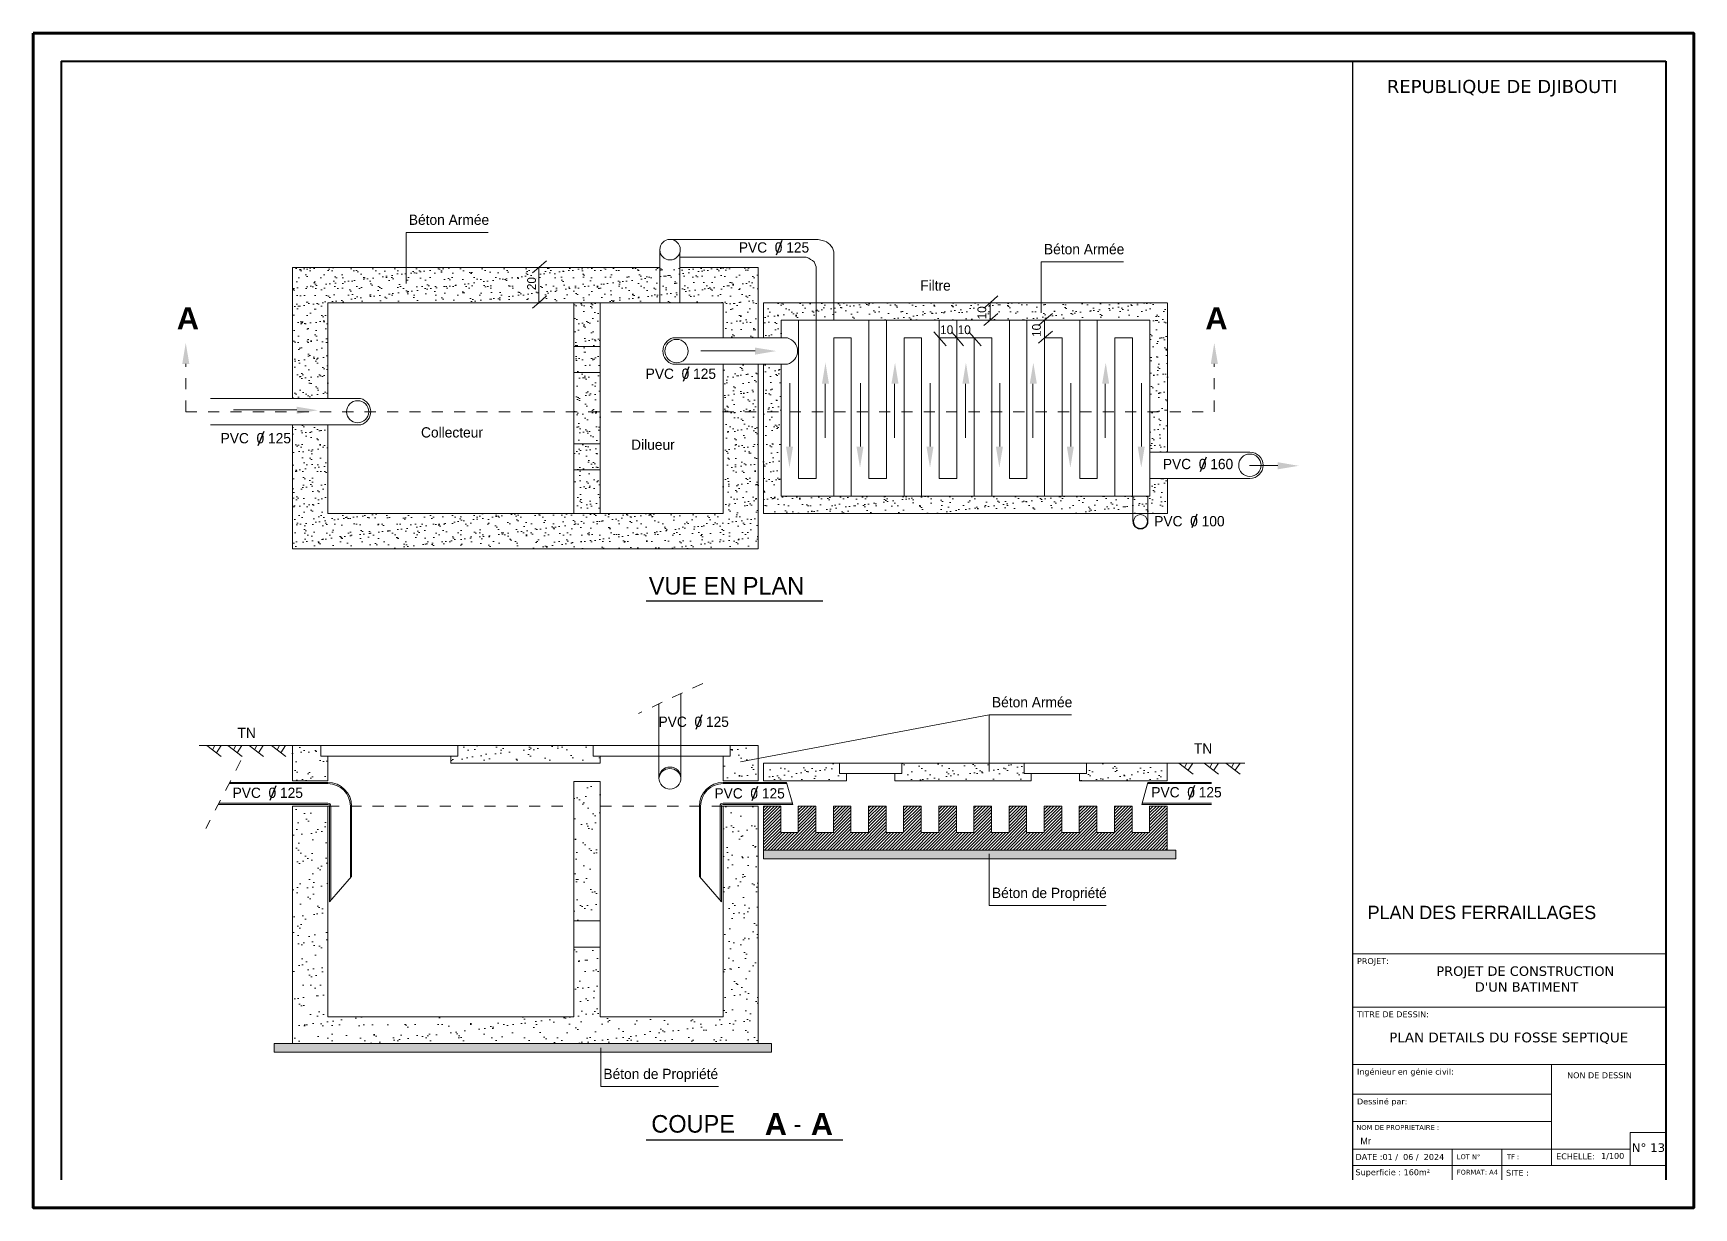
# Model space of a CAD drawing. Extents: x -110 to 3211, y -163 to 893.
# Drawn here: x 485.93 to 500.78, y -21.66 to -11.16 of the extents above; entities that cross this region are included whole.
import ezdxf

# ---------------------------------------------------------------- set-up
doc = ezdxf.new("R2010")
doc.units = 0
doc.header["$LTSCALE"] = 0.8
doc.header["$MEASUREMENT"] = 0
doc.linetypes.add('CACHE2', pattern=[4.7625, 3.175, -1.5875])
doc.linetypes.add('HIDDEN', pattern=[0.375, 0.25, -0.125])
doc.layers.get('0').update_dxf_attribs({"color": 5, "linetype": 'CONTINUOUS'})
doc.layers.get('DEFPOINTS').update_dxf_attribs({"linetype": 'CONTINUOUS'})
for name, color, linetype in [('CALQUES1', 7, 'CONTINUOUS'), ('COMBLDG', 7, 'CONTINUOUS'), ('COTATITION', 5, 'CONTINUOUS'), ('p70', 1, 'CONTINUOUS')]:
    doc.layers.add(name, color=color, linetype=linetype)
doc.layers.add('Plomberie', color=253, linetype='CACHE2', lineweight=13)
doc.styles.add('style1', font='FTLTLT.TTF', dxfattribs={"width": 0.8, "height": 30})
doc.dimstyles.new('ISO-25', dxfattribs={"dimtxt": 0.25, "dimasz": 0.25, "dimexe": 1.25, "dimexo": 0.625, "dimgap": 0.001, "dimtad": 1, "dimzin": 1, "dimtxsty": 'Standard', "dimblk": 'SMALL', "dimcen": 0.25, "dimse1": 1, "dimse2": 1, "dimazin": 0, "dimtfac": 1, "dimtmove": 1, "dimatfit": 3, "dimldrblk": 'SMALL', "dimfxl": 1, "dimarcsym": 0})
pattern_1 = [(37.5, (960.74451, -246.38494), (-0.003958557, 0.12108327), [0, -0.095518113, 0, -0.106829468, 0, -0.102116404]), (7.5, (960.7445, -246.38494), (0.111214297, 0.177346097), [0, -0.051529508, 0, -0.086091983, 0, -0.032991454]), (327.5, (960.66721, -246.38494), (0.195695365, 0.00035562), [0, -0.031420432, 0, -0.113113555, 0, -0.14767603]), (317.5, (960.66721, -246.38494), (0.18890759, 0.05515389), [0, -0.015710216, 0, -0.07415222, 0, -0.084835166])]
pattern_2 = [(50, (941.58467, -250.53978), (0.112683124, -0.009858496), [0.011782662, -0.129609282]), (355, (941.58467, -250.53978), (-0.021798134, 0.118171009), [0.00942613, -0.103687425]), (100.4514, (941.59406, -250.5406), (0.090885073, 0.10831244), [0.010013721, -0.11015094]), (46.1842, (941.58467, -250.50836), (0.167665874, -0.026003395), [0.017673993, -0.19441392]), (96.6356, (941.59864, -250.51053), (0.14683753, 0.15303602), [0.01502058, -0.165226384]), (351.1842, (941.58467, -250.50836), (0.14683741, 0.153036136), [0.014139194, -0.15553114]), (21, (941.60038, -250.51622), (0.093775387, -0.063252297), [0.011782662, -0.129609282]), (326, (941.60038, -250.51622), (0.038225364, 0.113922638), [0.00942613, -0.103687425]), (71.4514, (941.60819, -250.52149), (0.13200079, 0.050670238), [0.010013721, -0.11015094]), (37.5, (941.58467, -250.539784), (0.0019103395, 0.0522983433), [0, -0.102430608, 0, -0.105258447, 0, -0.104080181]), (7.5, (941.58467, -250.539784), (0.0413287924, 0.0619629317), [0, -0.060013025, 0, -0.100074076, 0, -0.039668295]), (327.5, (941.549635, -250.539784), (0.0838646575, -0.003543419), [0, -0.03927554, 0, -0.1225396845, 0, -0.162600735]), (317.5, (941.533925, -250.53978), (0.091619807, 0.015726709), [0, -0.051058202, 0, -0.081378919, 0, -0.115470087])]
pattern_3 = [(37.5, (941.58467, -250.53978), (-0.005937836, 0.181624905), [0, -0.14327717, 0, -0.160244203, 0, -0.153174606]), (7.5, (941.58467, -250.53978), (0.16682145, 0.26601914), [0, -0.077294263, 0, -0.129137975, 0, -0.04948718]), (327.5, (941.46873, -250.53978), (0.293543047, 0.00053343), [0, -0.04713065, 0, -0.169670332, 0, -0.221514045]), (317.5, (941.46873, -250.53978), (0.28336139, 0.08273084), [0, -0.023565324, 0, -0.11122833, 0, -0.12725275])]

msp = doc.modelspace()

# ---------------------------------------------------------------- texts
at = {"layer": 'COMBLDG', "color": 7, "lineweight": 9, "attachment_point": 1}
for s, insert, char_height, width in [('\\pi0.81068;{\\fVerdana|b0|i0|c0|p34;REPUBLIQUE DE DJIBOUTI}', (497.224, -11.578, -0.311), 0.1169, 3.76087), ('\\pi0.7076;PLAN DES FERRAILLAGES', (497.155, -18.961), 0.11955, 3.8461), ('{\\fVerdana|b0|i0|c0|p34;\\C55;PROJET:}', (497.767, -19.429, -0.074), 0.05245, 5.87522), ("\\pi0.7852;{\\fVerdana|b0|i0|c0|p34;PROJET DE CONSTRUCTION \\P\\pi1.1295;D'UN BATIMENT }", (497.691, -19.503, 0.301), 0.08466, 3.19274), ('{\\fVerdana|b0|i0|c0|p34;\\C55;TITRE DE DESSIN:}', (497.767, -19.905, -0.074), 0.05245, 5.87522), ('{\\fVerdana|b0|i0|c0|p34;PLAN DETAILS DU FOSSE SEPTIQUE}', (498.055, -20.094, -0.049), 0.08787, 2.82671), ('{\\fVerdana|b0|i0|c0|p34;\\C55;Ingénieur en génie civil:}', (497.767, -20.418, -0.074), 0.05245, 5.87522), ('{\\fVerdana|b0|i0|c0|p34;NON DE DESSIN}', (499.646, -20.45, -0.239), 0.05245, 5.87522), ('{\\fVerdana|b0|i0|c0|p34;\\C55;Dessiné par:}', (497.767, -20.684, -0.161), 0.05245, 5.87522), ('{\\fVerdana|b0|i0|c0|p34;\\C55;NOM DE PROPRIETAIRE :}', (497.761, -20.921, -0.047), 0.04386, 4.91309), ('{\\fArial|b0|i0|c0|p34; \\fColonna MT|b0|i0|c0|p82; \\H1.143x;Mr }', (497.758, -21.034, -0.088), 0.05245, 5.87522), ('{\\fVerdana|b0|i0|c0|p34;N° 13}', (500.224, -21.085, -0.054), 0.07668, 8.58995), ('{\\fVerdana|b0|i0|c0|p34;DATE :01 /  06 /  2024}', (497.754, -21.18, -0.161), 0.05245, 5.87522), ('{\\fVerdana|b0|i0|c0|p34;LOT N° }', (498.66, -21.183, -0.114), 0.04326, 4.84569), ('{\\fVerdana|b0|i0|c0|p34;TF : }', (499.109, -21.183, -0.133), 0.04326, 4.84569), ('{\\fVerdana|b0|i0|c0|p34;ECHELLE:}', (499.548, -21.175, -0.334), 0.05245, 5.87522), ('{\\fVerdana|b0|i0|c0|p34;1/100}', (499.95, -21.171, -0.282), 0.05245, 5.87522), ('{\\fVerdana|b0|i0|c0|p34;Superficie : 160m²}', (497.754, -21.317, -0.16), 0.05245, 5.87522), ('{\\fVerdana|b0|i0|c0|p34;FORMAT: A4}', (498.66, -21.321, -0.132), 0.04326, 4.84569), ('{\\fVerdana|b0|i0|c0|p34;SITE : }', (499.1, -21.322, -0.161), 0.05245, 5.87522)]:
    msp.add_mtext(s, dxfattribs=dict(at, insert=insert, char_height=char_height, width=width))
at = {"layer": 'p70', "color": 7, "lineweight": 20, "ltscale": 0.01, "style": 'style1'}
for s, height, p in [('Béton Armée', 0.09204, (489.288, -12.874)), ('PVC  0 125', 0.092, (492.239, -13.122)), ('Béton Armée', 0.09204, (494.968, -13.137)), ('Filtre', 0.092, (493.861, -13.462)), ('PVC  0 125', 0.092, (491.406, -14.251)), ('Collecteur', 0.092, (489.397, -14.775)), ('PVC  0 125', 0.092, (487.605, -14.827)), ('Dilueur', 0.092, (491.276, -14.885)), ('PVC  0 160', 0.092, (496.031, -15.058)), ('PVC  0 100', 0.092, (495.954, -15.569)), ('VUE EN PLAN ', 0.1571, (491.434, -16.179)), ('Béton Armée', 0.09204, (494.503, -17.187)), ('TN', 0.092, (487.756, -17.462)), ('PVC  0 125', 0.092, (491.521, -17.362)), ('TN', 0.092, (496.309, -17.601)), ('PVC  0 125', 0.092, (487.712, -17.997)), ('PVC  0 125', 0.092, (492.021, -18.002)), ('PVC  0 125', 0.092, (495.928, -17.992)), ('Béton de Propriété', 0.09204, (494.503, -18.892)), ('Béton de Propriété', 0.09204, (491.028, -20.51)), ('COUPE         -', 0.1571, (491.457, -20.989))]:
    msp.add_text(s, height=height, dxfattribs=at).set_placement(p)
at = {"layer": 'p70', "lineweight": 20, "ltscale": 0.01, "char_height": 0.0786, "attachment_point": 5, "rotation": 90}
for s, insert in [('20', (490.386, -13.399)), ('10', (494.413, -13.66)), ('10', (494.901, -13.817))]:
    msp.add_mtext(s, dxfattribs=dict(at, insert=insert))
at = {"layer": 'p70', "lineweight": 20, "ltscale": 0.01, "char_height": 0.0786, "attachment_point": 5}
for insert in [(494.098, -13.812), (494.255, -13.812)]:
    msp.add_mtext('10', dxfattribs=dict(at, insert=insert))
at = {"layer": 'Plomberie', "linetype": 'Continuous', "char_height": 0.19666, "width": 26.44349, "attachment_point": 1}
for insert in [(487.213, -13.611), (496.411, -13.611), (492.471, -20.815), (492.883, -20.815)]:
    msp.add_mtext('{\\fArial|b1|i0|c0|p34;A}', dxfattribs=dict(at, insert=insert))

# ---------------------------------------------------------------- blocks, each defined once
blk = doc.blocks.new('_Small')
at = {"color": 0, "linetype": 'ByBlock', "lineweight": -2}
blk.add_circle((0, 0), 0.25, dxfattribs=at)
blk = doc.blocks.new('*D205')
at = {"layer": 'COTATITION', "color": 0, "lineweight": -2, "ltscale": 0.3, "transparency": 16777216}
blk.add_line((165.796, -13.864), (165.796, -10.864), dxfattribs=at)
at = {"layer": 'DEFPOINTS', "color": 0, "ltscale": 0.3, "transparency": 16777216}
for p in [(165.796, -10.864), (1312.923, -10.864), (165.796, -13.864)]:
    blk.add_point(p, dxfattribs=at)
at = {"layer": 'COTATITION', "color": 0, "lineweight": -2, "ltscale": 0.3, "transparency": 16777216, "xscale": 0.250000000000011, "yscale": 0.250000000000011, "zscale": 0.250000000000011}
for p, rotation in [((165.796, -10.864), 90), ((165.796, -13.864), 270)]:
    blk.add_blockref('_Small', p, dxfattribs=dict(at, rotation=rotation))
at = {"layer": 'COTATITION', "color": 0, "ltscale": 0.3, "transparency": 16777216, "insert": (165.649, -12.364), "char_height": 0.25, "attachment_point": 5, "rotation": 90}
blk.add_mtext('3,00', dxfattribs=at)

# ---------------------------------------------------------------- dimensions: what is measured, and where the dimension line sits
at = {"layer": 'COTATITION', "ltscale": 0.3}
dim = msp.add_linear_dim(base=(165.796, -10.864), p1=(165.796, -13.864), p2=(1312.923, -10.864), angle=90, dimstyle='ISO-25', override={"dimfxl": 1.25, "dimarcsym": 2}, dxfattribs=at)
dim.commit()
dim.dimension.update_dxf_attribs({"geometry": '*D205', "text_midpoint": (165.649, -12.364)})

# ---------------------------------------------------------------- hatches: boundary and pattern name
at = {"layer": 'p70', "lineweight": 20, "ltscale": 0.01}
h = msp.add_hatch(dxfattribs=at)
h.set_pattern_fill('AR-SAND', scale=0.062841, style=0)
h.set_pattern_definition(pattern_1)
h.paths.add_polyline_path([(488.249, -13.256), (492.413, -13.256), (492.413, -13.884), (492.098, -13.884), (492.098, -13.57), (488.564, -13.57), (488.564, -14.426), (488.249, -14.426)])
h = msp.add_hatch(dxfattribs=at)
h.set_pattern_fill('AR-SAND', scale=0.062841, style=0)
h.set_pattern_definition(pattern_1)
h.paths.add_polyline_path([(488.249, -14.662), (488.564, -14.662), (488.564, -15.455), (490.763, -15.455), (490.763, -13.57), (490.999, -13.57), (490.999, -15.455), (492.098, -15.455), (492.098, -14.12), (492.413, -14.12), (492.413, -15.77), (488.249, -15.77)])
h = msp.add_hatch(dxfattribs=at)
h.set_pattern_fill('AR-SAND', scale=0.062841, style=0)
h.set_pattern_definition(pattern_1)
h.paths.add_polyline_path([(492.46, -13.57), (496.07, -13.57), (496.073, -13.57), (496.073, -14.906), (495.916, -14.906), (495.916, -13.727), (492.617, -13.727), (492.617, -13.884), (492.46, -13.884)])
h.paths.add_polyline_path([(496.073, -15.455), (492.46, -15.455), (492.46, -14.12), (492.617, -14.12), (492.617, -15.298), (495.916, -15.298), (495.916, -15.141), (496.073, -15.141)])
h = msp.add_hatch(dxfattribs=at)
h.set_pattern_fill('AR-SAND', scale=0.094261, style=0)
h.set_pattern_definition(pattern_3)
h.paths.add_polyline_path([(488.249, -17.528), (488.249, -17.843), (488.564, -17.843), (488.564, -17.623), (488.501, -17.623), (488.501, -17.528)])
h = msp.add_hatch(dxfattribs=at)
h.set_pattern_fill('AR-SAND', scale=0.094261, style=0)
h.set_pattern_definition(pattern_3)
h.paths.add_polyline_path([(489.726, -17.528), (489.726, -17.623), (489.663, -17.623), (489.663, -17.685), (490.999, -17.685), (490.999, -17.623), (490.936, -17.623), (490.936, -17.528)])
h.paths.add_polyline_path([(492.098, -17.623), (492.098, -17.843), (492.413, -17.843), (492.413, -17.528), (492.161, -17.528), (492.161, -17.623)])
h = msp.add_hatch(dxfattribs=at)
h.set_pattern_fill('AR-SAND', scale=0.078551, style=0)
h.set_pattern_definition([(37.5, (941.58467, -250.53978), (-0.004948196, 0.151354088), [0, -0.11939764, 0, -0.133536836, 0, -0.127645505]), (7.5, (941.58467, -250.53978), (0.13901787, 0.22168262), [0, -0.064411885, 0, -0.10761498, 0, -0.041239317]), (327.5, (941.48805, -250.53978), (0.244619206, 0.000444525), [0, -0.03927554, 0, -0.141391944, 0, -0.184595037]), (317.5, (941.48805, -250.53978), (0.23613449, 0.06894236), [0, -0.01963777, 0, -0.092690274, 0, -0.106043958])])
h.paths.add_polyline_path([(493.697, -17.685), (493.697, -17.78), (493.634, -17.78), (493.634, -17.843), (494.854, -17.843), (494.854, -17.78), (494.791, -17.78), (494.791, -17.685)])
edge = h.paths.add_edge_path()
edge.add_line((495.348, -17.685), (495.348, -17.78))
edge.add_line((495.348, -17.78), (495.285, -17.78))
edge.add_line((495.285, -17.78), (495.285, -17.843))
edge.add_line((495.285, -17.843), (496.07, -17.843))
edge.add_line((496.07, -17.843), (496.07, -17.685))
edge.add_line((496.07, -17.685), (495.348, -17.685))
edge.add_line((495.348, -17.685), (495.348, -17.78))
edge = h.paths.add_edge_path()
edge.add_line((492.46, -17.843), (492.46, -17.685))
edge.add_line((492.46, -17.685), (493.14, -17.685))
edge.add_line((493.14, -17.685), (493.14, -17.78))
edge.add_line((493.14, -17.78), (493.203, -17.78))
edge.add_line((493.203, -17.78), (493.203, -17.843))
edge.add_line((493.203, -17.843), (492.46, -17.843))
edge.add_line((492.46, -17.843), (492.46, -17.685))
h = msp.add_hatch(dxfattribs=at)
h.set_pattern_fill('AR-SAND', scale=0.094261, style=0)
h.set_pattern_definition(pattern_3)
h.paths.add_polyline_path([(490.763, -17.85), (490.999, -17.85), (490.999, -19.095), (490.763, -19.095)])
h = msp.add_hatch(dxfattribs=at)
h.set_pattern_fill('AR-SAND', scale=0.094261, style=0)
h.set_pattern_definition(pattern_3)
h.paths.add_polyline_path([(488.249, -18.07), (488.564, -18.07), (488.564, -19.955), (490.763, -19.955), (490.763, -19.33), (490.999, -19.33), (490.999, -19.955), (492.098, -19.955), (492.098, -18.07), (492.413, -18.07), (492.413, -20.191), (488.249, -20.191)])
h = msp.add_hatch(dxfattribs=at)
h.set_pattern_fill('ANSI31', scale=0.157102, style=0)
h.set_pattern_definition([(45, (941.584669, -250.539784), (-0.0138860003, 0.0138860003), [])])
h.paths.add_polyline_path([(492.771, -18.07), (492.771, -18.306), (492.614, -18.306), (492.614, -18.07), (492.46, -18.07), (492.46, -18.463), (496.07, -18.463), (496.07, -18.07), (495.913, -18.07), (495.913, -18.306), (495.756, -18.306), (495.756, -18.07), (495.598, -18.07), (495.598, -18.306), (495.441, -18.306), (495.441, -18.07), (495.284, -18.07), (495.284, -18.306), (495.127, -18.306), (495.127, -18.07), (494.97, -18.07), (494.97, -18.306), (494.813, -18.306), (494.813, -18.07), (494.656, -18.07), (494.656, -18.306), (494.499, -18.306), (494.499, -18.07), (494.342, -18.07), (494.342, -18.306), (494.185, -18.306), (494.185, -18.07), (494.027, -18.07), (494.027, -18.306), (493.87, -18.306), (493.87, -18.07), (493.713, -18.07), (493.713, -18.306), (493.556, -18.306), (493.556, -18.07), (493.399, -18.07), (493.399, -18.306), (493.242, -18.306), (493.242, -18.07), (493.085, -18.07), (493.085, -18.306), (492.928, -18.306), (492.928, -18.07)])
h = msp.add_hatch(dxfattribs=at)
h.set_pattern_fill('AR-CONC', scale=0.01571, style=0)
h.set_pattern_definition(pattern_2)
h.paths.add_polyline_path([(492.46, -18.463), (496.148, -18.463), (496.148, -18.541), (492.46, -18.541)])
h = msp.add_hatch(dxfattribs=at)
h.set_pattern_fill('AR-CONC', scale=0.01571, style=0)
h.set_pattern_definition(pattern_2)
h.paths.add_polyline_path([(488.083, -20.191), (492.53, -20.191), (492.53, -20.269), (488.083, -20.269)])

# ---------------------------------------------------------------- linework, layer by layer
at = {"color": 5, "lineweight": 40}
for p, q in [((486.179, -11.411), (500.529, -11.411)), ((486.179, -11.411), (486.179, -21.411)), ((500.529, -11.411), (500.529, -21.411))]:
    msp.add_line(p, q, dxfattribs=at)
at = {"color": 5, "lineweight": 100}
msp.add_lwpolyline([(485.929, -11.161), (500.779, -11.161), (500.779, -21.661), (485.929, -21.661)], close=True, dxfattribs=at)
at = {"layer": 'CALQUES1', "color": 7, "lineweight": -2, "ltscale": 0.8}
for p, q in [((491.41, -16.234), (492.991, -16.234)), ((491.41, -21.054), (493.169, -21.054))]:
    msp.add_line(p, q, dxfattribs=at)
at = {"layer": 'COMBLDG', "color": 7, "lineweight": 30}
msp.add_line((497.729, -21.411), (497.729, -11.411), dxfattribs=at)
at = {"layer": 'COMBLDG', "color": 7, "lineweight": 9}
for p, q in [((497.729, -19.39, 0.088), (500.529, -19.39, -0.282)), ((497.729, -19.866, 0.088), (500.529, -19.866, -0.282)), ((497.729, -20.38, 0.088), (500.529, -20.38, -0.282)), ((499.508, -20.38, -0.147), (499.508, -21.283, -0.266)), ((497.729, -20.645, 0), (499.508, -20.645, -0.235)), ((497.729, -20.889, 0.088), (499.508, -20.889, -0.147)), ((500.209, -20.989, -0.533), (500.529, -20.989, -0.565)), ((500.209, -20.989, 0), (500.209, -21.283, 0)), ((497.729, -21.136), (500.209, -21.136, -0.25)), ((498.619, -21.136, 0.019), (498.619, -21.411, -0.017)), ((499.063, -21.411, 0), (499.063, -21.136, 0)), ((497.729, -21.283, 0), (500.529, -21.283))]:
    msp.add_line(p, q, dxfattribs=at)
at = {"layer": 'COTATITION', "color": 3, "lineweight": 13, "ltscale": 0.01}
for points in [[(487.325, -14.117), (487.262, -14.117), (487.293, -13.928)], [(496.523, -14.117), (496.46, -14.117), (496.491, -13.928)]]:
    msp.add_solid(points, dxfattribs=at)
at = {"layer": 'COTATITION', "color": 7, "lineweight": 13, "ltscale": 0.01}
for points in [[(492.385, -14.034), (492.385, -13.971), (492.574, -14.002)], [(493.045, -14.294), (492.983, -14.294), (493.014, -14.106)], [(493.667, -14.294), (493.604, -14.294), (493.636, -14.106)], [(494.301, -14.294), (494.239, -14.294), (494.27, -14.106)], [(494.904, -14.294), (494.841, -14.294), (494.873, -14.106)], [(495.551, -14.294), (495.488, -14.294), (495.52, -14.106)], [(488.286, -14.563), (488.286, -14.5), (488.474, -14.531)], [(492.661, -14.856), (492.724, -14.856), (492.692, -15.045)], [(493.291, -14.856), (493.354, -14.856), (493.323, -15.045)], [(493.917, -14.856), (493.98, -14.856), (493.949, -15.045)], [(494.538, -14.856), (494.601, -14.856), (494.569, -15.045)], [(495.172, -14.856), (495.235, -14.856), (495.204, -15.045)], [(495.806, -14.856), (495.869, -14.856), (495.838, -15.045)], [(497.059, -15.059), (497.059, -14.996), (497.247, -15.028)]]:
    msp.add_solid(points, dxfattribs=at)
at = {"layer": 'p70', "color": 7, "lineweight": 20, "ltscale": 0.01}
for p, q in [((489.265, -13.398), (489.265, -12.942)), ((489.265, -12.942), (489.999, -12.942)), ((491.623, -13.005), (492.949, -13.005)), ((493.009, -13.019), (492.949, -13.005)), ((493.024, -13.026), (493.009, -13.019)), ((493.039, -13.037), (493.024, -13.026)), ((493.052, -13.05), (493.039, -13.037)), ((493.065, -13.063), (493.052, -13.05)), ((493.078, -13.078), (493.065, -13.063)), ((491.533, -13.094), (491.533, -13.57)), ((491.713, -13.118), (491.713, -13.57)), ((491.713, -13.162), (492.84, -13.162)), ((492.866, -13.171), (492.84, -13.162)), ((492.88, -13.183), (492.866, -13.171)), ((492.899, -13.193), (492.88, -13.183)), ((492.912, -13.205), (492.899, -13.193)), ((492.931, -13.25), (492.912, -13.205)), ((493.088, -13.116), (493.078, -13.078)), ((493.088, -13.116), (493.088, -13.727)), ((494.944, -13.661), (494.944, -13.205)), ((494.944, -13.205), (495.679, -13.205)), ((488.249, -13.256), (491.533, -13.256)), ((488.249, -13.256), (488.249, -14.426)), ((491.713, -13.256), (492.413, -13.256)), ((492.413, -13.256), (492.413, -13.884)), ((492.931, -13.25), (492.931, -15.141)), ((488.564, -13.57), (492.098, -13.57)), ((488.564, -13.57), (488.564, -14.426)), ((490.763, -13.57), (490.763, -15.455)), ((490.999, -13.57), (490.999, -15.455)), ((492.098, -13.57), (492.098, -13.884)), ((492.46, -13.57), (492.46, -13.884)), ((492.46, -13.57), (496.07, -13.57)), ((496.073, -13.57), (496.073, -14.906)), ((492.617, -13.727), (492.617, -13.884)), ((492.617, -13.727), (495.916, -13.727)), ((492.774, -13.727), (492.774, -15.141)), ((493.402, -13.727), (493.402, -15.141)), ((493.559, -13.727), (493.559, -15.141)), ((494.031, -13.727), (494.031, -15.141)), ((494.188, -13.727), (494.188, -15.063)), ((494.188, -13.727), (494.188, -15.141)), ((494.659, -13.727), (494.659, -15.141)), ((494.816, -13.727), (494.816, -15.141)), ((495.288, -13.727), (495.288, -15.141)), ((495.445, -13.727), (495.445, -15.141)), ((495.916, -13.727), (495.916, -15.298)), ((495.916, -13.727), (495.916, -14.906)), ((491.65, -13.884), (492.674, -13.884)), ((493.088, -13.884), (493.088, -15.298)), ((493.088, -13.884), (493.245, -13.884)), ((493.245, -13.884), (493.245, -15.298)), ((493.717, -13.884), (493.717, -15.298)), ((493.717, -13.884), (493.874, -13.884)), ((493.874, -13.884), (493.874, -15.298)), ((494.345, -13.884), (494.345, -15.298)), ((494.345, -13.884), (494.502, -13.884)), ((494.502, -13.884), (494.502, -15.298)), ((494.973, -13.884), (494.973, -15.298)), ((494.973, -13.884), (495.13, -13.884)), ((495.13, -13.884), (495.13, -15.298)), ((495.602, -13.884), (495.602, -15.298)), ((495.602, -13.884), (495.759, -13.884)), ((495.759, -13.884), (495.759, -15.298)), ((490.763, -13.96), (490.999, -13.96)), ((490.763, -14.195), (490.999, -14.195)), ((491.65, -14.12), (492.674, -14.12)), ((492.098, -14.12), (492.098, -15.455)), ((492.413, -14.12), (492.413, -15.77)), ((492.46, -14.12), (492.46, -15.455)), ((492.617, -14.12), (492.617, -15.298)), ((487.513, -14.426), (488.856, -14.426)), ((487.513, -14.662), (488.856, -14.662)), ((488.249, -14.662), (488.249, -15.77)), ((488.564, -14.662), (488.564, -15.455)), ((490.763, -14.83), (490.999, -14.83)), ((495.916, -14.906), (496.81, -14.906)), ((490.763, -15.065), (490.999, -15.065)), ((492.774, -15.141), (492.931, -15.141)), ((493.402, -15.141), (493.559, -15.141)), ((494.031, -15.141), (494.188, -15.141)), ((494.659, -15.141), (494.816, -15.141)), ((495.288, -15.141), (495.445, -15.141)), ((495.916, -15.141), (496.81, -15.141)), ((496.073, -15.141), (496.073, -15.455)), ((492.617, -15.298), (495.916, -15.298)), ((492.617, -15.298), (495.916, -15.298)), ((495.764, -15.298), (495.764, -15.525)), ((495.898, -15.298), (495.898, -15.525)), ((488.564, -15.455), (492.098, -15.455)), ((492.46, -15.455), (496.073, -15.455)), ((488.249, -15.77), (492.413, -15.77)), ((491.721, -17.685), (491.721, -17.064)), ((491.525, -17.685), (491.525, -17.156)), ((492.255, -17.673), (494.479, -17.255)), ((494.479, -17.76), (494.479, -17.255)), ((494.479, -17.255), (495.214, -17.255)), ((488.249, -17.528), (487.414, -17.528)), ((487.483, -17.528), (487.61, -17.626)), ((487.553, -17.528), (487.533, -17.567)), ((487.609, -17.528), (487.567, -17.593)), ((487.67, -17.528), (487.797, -17.626)), ((487.74, -17.528), (487.72, -17.567)), ((487.796, -17.528), (487.754, -17.593)), ((487.859, -17.528), (487.987, -17.626)), ((487.93, -17.528), (487.909, -17.567)), ((487.985, -17.528), (487.943, -17.593)), ((488.06, -17.528), (488.188, -17.626)), ((488.131, -17.528), (488.11, -17.567)), ((488.186, -17.528), (488.144, -17.593)), ((488.249, -17.528), (488.249, -17.843)), ((488.249, -17.528), (492.413, -17.528)), ((488.501, -17.623), (488.501, -17.528)), ((488.501, -17.623), (489.726, -17.623)), ((488.564, -17.623), (488.564, -17.843)), ((489.663, -17.685), (489.663, -17.623)), ((489.726, -17.623), (489.726, -17.528)), ((490.331, -17.528), (491.215, -17.528)), ((490.936, -17.623), (490.936, -17.528)), ((490.936, -17.623), (492.161, -17.623)), ((490.999, -17.685), (490.999, -17.623)), ((492.098, -17.843), (492.098, -17.623)), ((492.161, -17.623), (492.161, -17.528)), ((492.413, -17.528), (492.413, -17.843)), ((489.663, -17.685), (490.999, -17.685)), ((491.525, -17.819), (491.525, -17.685)), ((491.721, -17.819), (491.721, -17.685)), ((492.46, -17.843), (492.46, -17.685)), ((492.46, -17.685), (496.07, -17.685)), ((492.46, -17.843), (492.46, -17.78)), ((493.127, -17.685), (494.011, -17.685)), ((493.14, -17.78), (493.14, -17.685)), ((493.203, -17.78), (493.14, -17.78)), ((493.203, -17.843), (493.203, -17.78)), ((493.697, -17.78), (493.203, -17.78)), ((493.634, -17.843), (493.634, -17.78)), ((493.697, -17.78), (493.697, -17.685)), ((494.791, -17.78), (494.791, -17.685)), ((494.854, -17.78), (494.791, -17.78)), ((494.854, -17.843), (494.854, -17.78)), ((495.348, -17.78), (494.854, -17.78)), ((495.285, -17.843), (495.285, -17.78)), ((495.348, -17.78), (495.348, -17.685)), ((496.07, -17.843), (496.07, -17.685)), ((496.07, -17.685), (496.765, -17.685)), ((496.174, -17.685), (496.301, -17.784)), ((496.245, -17.685), (496.224, -17.724)), ((496.3, -17.685), (496.258, -17.75)), ((496.401, -17.685), (496.529, -17.784)), ((496.472, -17.685), (496.452, -17.724)), ((496.528, -17.685), (496.486, -17.75)), ((496.595, -17.685), (496.722, -17.784)), ((496.666, -17.685), (496.645, -17.724)), ((496.721, -17.685), (496.679, -17.75)), ((487.68, -17.869), (488.564, -17.869)), ((487.686, -17.858), (488.564, -17.858)), ((488.249, -17.843), (488.564, -17.843)), ((490.763, -17.85), (490.763, -19.955)), ((490.763, -17.85), (490.999, -17.85)), ((490.999, -17.85), (490.999, -19.955)), ((492.098, -17.843), (492.413, -17.843)), ((492.666, -17.858), (492.098, -17.858)), ((492.67, -17.869), (492.098, -17.869)), ((492.46, -17.843), (493.203, -17.843)), ((492.666, -17.858), (492.721, -18.055)), ((493.634, -17.843), (494.854, -17.843)), ((495.285, -17.843), (496.07, -17.843)), ((495.897, -17.858), (495.843, -18.055)), ((495.894, -17.869), (496.466, -17.869)), ((495.897, -17.858), (496.466, -17.858)), ((487.584, -18.055), (488.564, -18.055)), ((487.59, -18.044), (488.564, -18.044)), ((488.249, -18.07), (488.249, -18.926)), ((488.249, -18.07), (488.564, -18.07)), ((488.564, -18.07), (488.564, -18.926)), ((488.579, -18.07), (488.579, -18.926)), ((488.59, -18.07), (488.59, -18.913)), ((488.765, -18.07), (488.765, -18.711)), ((488.776, -18.07), (488.776, -18.698)), ((491.886, -18.07), (491.886, -18.698)), ((491.897, -18.07), (491.897, -18.711)), ((492.072, -18.07), (492.072, -18.913)), ((492.083, -18.07), (492.083, -18.926)), ((492.718, -18.044), (492.098, -18.044)), ((492.721, -18.055), (492.098, -18.055)), ((492.098, -18.07), (492.098, -19.955)), ((492.098, -18.07), (492.413, -18.07)), ((492.413, -18.07), (492.413, -18.384)), ((492.413, -18.07), (492.413, -20.191)), ((492.46, -18.07), (492.46, -18.541)), ((492.46, -18.07), (492.614, -18.07)), ((492.614, -18.07), (492.614, -18.306)), ((492.771, -18.07), (492.771, -18.306)), ((492.771, -18.07), (492.928, -18.07)), ((492.928, -18.07), (492.928, -18.306)), ((493.085, -18.07), (493.085, -18.306)), ((493.085, -18.07), (493.242, -18.07)), ((493.242, -18.07), (493.242, -18.306)), ((493.399, -18.07), (493.399, -18.306)), ((493.399, -18.07), (493.556, -18.07)), ((493.556, -18.07), (493.556, -18.306)), ((493.713, -18.07), (493.713, -18.306)), ((493.713, -18.07), (493.87, -18.07)), ((493.87, -18.07), (493.87, -18.306)), ((494.027, -18.07), (494.027, -18.306)), ((494.027, -18.07), (494.185, -18.07)), ((494.185, -18.07), (494.185, -18.306)), ((494.342, -18.07), (494.342, -18.306)), ((494.342, -18.07), (494.499, -18.07)), ((494.499, -18.07), (494.499, -18.306)), ((494.656, -18.07), (494.656, -18.306)), ((494.656, -18.07), (494.813, -18.07)), ((494.813, -18.07), (494.813, -18.306)), ((494.97, -18.07), (494.97, -18.306)), ((494.97, -18.07), (495.127, -18.07)), ((495.127, -18.07), (495.127, -18.306)), ((495.284, -18.07), (495.284, -18.306)), ((495.284, -18.07), (495.441, -18.07)), ((495.441, -18.07), (495.441, -18.306)), ((495.598, -18.07), (495.598, -18.306)), ((495.598, -18.07), (495.756, -18.07)), ((495.756, -18.07), (495.756, -18.306)), ((495.843, -18.055), (496.466, -18.055)), ((495.846, -18.044), (496.466, -18.044)), ((495.913, -18.07), (495.913, -18.306)), ((495.913, -18.07), (496.07, -18.07)), ((496.07, -18.07), (496.07, -18.463)), ((492.614, -18.306), (492.771, -18.306)), ((492.928, -18.306), (493.085, -18.306)), ((493.242, -18.306), (493.399, -18.306)), ((493.556, -18.306), (493.713, -18.306)), ((493.87, -18.306), (494.027, -18.306)), ((494.185, -18.306), (494.342, -18.306)), ((494.499, -18.306), (494.656, -18.306)), ((494.813, -18.306), (494.97, -18.306)), ((495.127, -18.306), (495.284, -18.306)), ((495.441, -18.306), (495.598, -18.306)), ((495.756, -18.306), (495.913, -18.306)), ((492.46, -18.463), (496.148, -18.463)), ((492.46, -18.541), (496.148, -18.541)), ((494.479, -18.96), (494.479, -18.498)), ((496.148, -18.463), (496.148, -18.541)), ((488.579, -18.926), (488.776, -18.698)), ((491.886, -18.698), (492.083, -18.926)), ((488.564, -18.852), (488.564, -19.955)), ((488.249, -18.926), (488.249, -20.191)), ((494.479, -18.96), (495.524, -18.96)), ((490.763, -19.095), (490.999, -19.095)), ((490.763, -19.33), (490.999, -19.33)), ((488.564, -19.955), (490.763, -19.955)), ((490.999, -19.955), (492.098, -19.955)), ((488.083, -20.191), (492.53, -20.191)), ((488.083, -20.269), (492.53, -20.269)), ((491.004, -20.578), (491.004, -20.232)), ((491.004, -20.578), (492.057, -20.578))]:
    msp.add_line(p, q, dxfattribs=at)
at = {"layer": 'p70', "color": 7, "lineweight": 30, "ltscale": 0.01}
for p, q in [((492.576, -13.141), (492.628, -13.012)), ((491.743, -14.27), (491.795, -14.141)), ((487.942, -14.846), (487.994, -14.717)), ((496.368, -15.078), (496.42, -14.949)), ((496.292, -15.579), (496.338, -15.458)), ((491.859, -17.381), (491.911, -17.252)), ((488.049, -18.016), (488.101, -17.887)), ((492.358, -18.021), (492.41, -17.892)), ((496.265, -18.011), (496.317, -17.882))]:
    msp.add_line(p, q, dxfattribs=at)
at = {"layer": 'p70', "lineweight": 20, "ltscale": 0.01}
for p, q in [((490.519, -13.195), (490.45, -13.256)), ((490.45, -13.256), (490.395, -13.304)), ((490.45, -13.256), (490.45, -13.57)), ((490.519, -13.509), (490.45, -13.57)), ((494.555, -13.509), (494.486, -13.57)), ((490.45, -13.57), (490.395, -13.618)), ((494.486, -13.57), (494.431, -13.618)), ((494.486, -13.57), (494.486, -13.727)), ((494.486, -13.727), (494.431, -13.775)), ((494.555, -13.666), (494.486, -13.727)), ((494.973, -13.727), (494.919, -13.775)), ((495.043, -13.666), (494.973, -13.727)), ((494.973, -13.727), (494.973, -13.884)), ((494.031, -13.884), (493.983, -13.83)), ((494.188, -13.884), (494.031, -13.884)), ((494.092, -13.954), (494.031, -13.884)), ((494.188, -13.884), (494.14, -13.83)), ((494.188, -13.884), (494.14, -13.83)), ((494.345, -13.884), (494.188, -13.884)), ((494.249, -13.954), (494.188, -13.884)), ((494.249, -13.954), (494.188, -13.884)), ((494.345, -13.884), (494.297, -13.83)), ((494.406, -13.954), (494.345, -13.884)), ((494.973, -13.884), (494.919, -13.932)), ((495.043, -13.824), (494.973, -13.884))]:
    msp.add_line(p, q, dxfattribs=at)
at = {"layer": 'p70', "color": 7, "lineweight": 13, "ltscale": 0.01}
for p, q in [((491.9, -13.999), (492.385, -13.999)), ((492.695, -14.29), (492.695, -14.856)), ((493.011, -14.779), (493.011, -14.294)), ((493.326, -14.29), (493.326, -14.856)), ((493.632, -14.779), (493.632, -14.294)), ((493.951, -14.29), (493.951, -14.856)), ((494.267, -14.779), (494.267, -14.294)), ((494.572, -14.29), (494.572, -14.856)), ((494.869, -14.779), (494.869, -14.294)), ((495.207, -14.29), (495.207, -14.856)), ((495.516, -14.779), (495.516, -14.294)), ((495.84, -14.29), (495.84, -14.856)), ((487.72, -14.528), (488.285, -14.528)), ((496.805, -15.024), (497.059, -15.024))]:
    msp.add_line(p, q, dxfattribs=at)
at = {"layer": 'p70', "color": 3, "linetype": 'HIDDEN', "lineweight": 20, "ltscale": 0.3}
for p, q in [((487.293, -14.544), (487.293, -14.117)), ((496.491, -14.544), (496.491, -14.117)), ((487.293, -14.544), (496.491, -14.544))]:
    msp.add_line(p, q, dxfattribs=at)
at = {"layer": 'p70', "color": 7, "linetype": 'HIDDEN', "lineweight": 20, "ltscale": 0.3}
for p, q in [((491.916, -16.973), (491.342, -17.241)), ((487.787, -17.663), (487.473, -18.271))]:
    msp.add_line(p, q, dxfattribs=at)
at = {"layer": 'p70', "color": 7, "linetype": 'HIDDEN', "lineweight": 20, "ltscale": 0.2}
for p, q in [((488.564, -18.07), (490.763, -18.07)), ((490.999, -18.07), (492.098, -18.07))]:
    msp.add_line(p, q, dxfattribs=at)
at = {"layer": 'p70', "color": 0, "linetype": 'HIDDEN', "lineweight": 20, "ltscale": 0.01}
for p, q in [((488.083, -20.191), (488.083, -20.269)), ((492.53, -20.191), (492.53, -20.269))]:
    msp.add_line(p, q, dxfattribs=at)
at = {"layer": 'p70', "color": 7, "lineweight": 20, "ltscale": 0.01}
for points in [[(496.073, -15.455), (492.46, -15.455), (492.46, -14.12), (492.617, -14.12), (492.617, -15.298), (495.916, -15.298), (495.916, -15.141), (496.073, -15.141), (496.073, -15.455)], [(492.46, -17.843), (492.46, -17.685), (493.14, -17.685), (493.14, -17.78), (493.203, -17.78), (493.203, -17.843), (492.46, -17.843), (492.46, -17.685)], [(493.697, -17.685), (493.697, -17.78), (493.634, -17.78), (493.634, -17.843), (494.854, -17.843), (494.854, -17.78), (494.791, -17.78), (494.791, -17.685), (493.697, -17.685)], [(495.348, -17.685), (495.348, -17.78), (495.285, -17.78), (495.285, -17.843), (496.07, -17.843), (496.07, -17.685), (495.348, -17.685), (495.348, -17.78)], [(490.763, -17.85), (490.999, -17.85), (490.999, -19.095), (490.763, -19.095), (490.763, -17.85)]]:
    msp.add_lwpolyline(points, dxfattribs=at)
for centre, radius in [((491.624, -13.096), 0.0916), ((491.682, -14.002), 0.104), ((488.83, -14.545), 0.0989), ((496.809, -15.023), 0.1), ((495.831, -15.525), 0.0622), ((491.623, -17.819), 0.0982)]:
    msp.add_circle(centre, radius, dxfattribs=at)
for centre, radius, start, end in [((491.682, -14.002), 0.122, 105.119, 254.881), ((492.642, -14.002), 0.122, 285.4962, 74.5038), ((488.825, -14.544), 0.122, 285.44, 75.0546), ((496.809, -15.023), 0.118, 270.4009, 89.5991), ((495.831, -15.526), 0.0668, 179.3498, 0.6502), ((491.623, -17.833), 0.0991, 7.5789, 172.4211), ((488.564, -18.07), 0.212, 0, 90), ((488.564, -18.07), 0.201, 0, 90), ((492.098, -18.07), 0.212, 90, 180), ((492.098, -18.07), 0.201, 90, 180), ((488.564, -18.07), 0.0267, 0, 90), ((488.564, -18.07), 0.0157, 0, 90), ((492.098, -18.07), 0.0267, 90, 180), ((492.098, -18.07), 0.0157, 90, 180)]:
    msp.add_arc(centre, radius, start, end, dxfattribs=at)

msp.set_redraw_order([(e.dxf.handle, doc.entitydb.next_handle()) for e in msp.query("TEXT MTEXT ATTDEF DIMENSION ARC_DIMENSION")])  # texts and dimensions are drawn at this point

doc.saveas('drawing.dxf')
